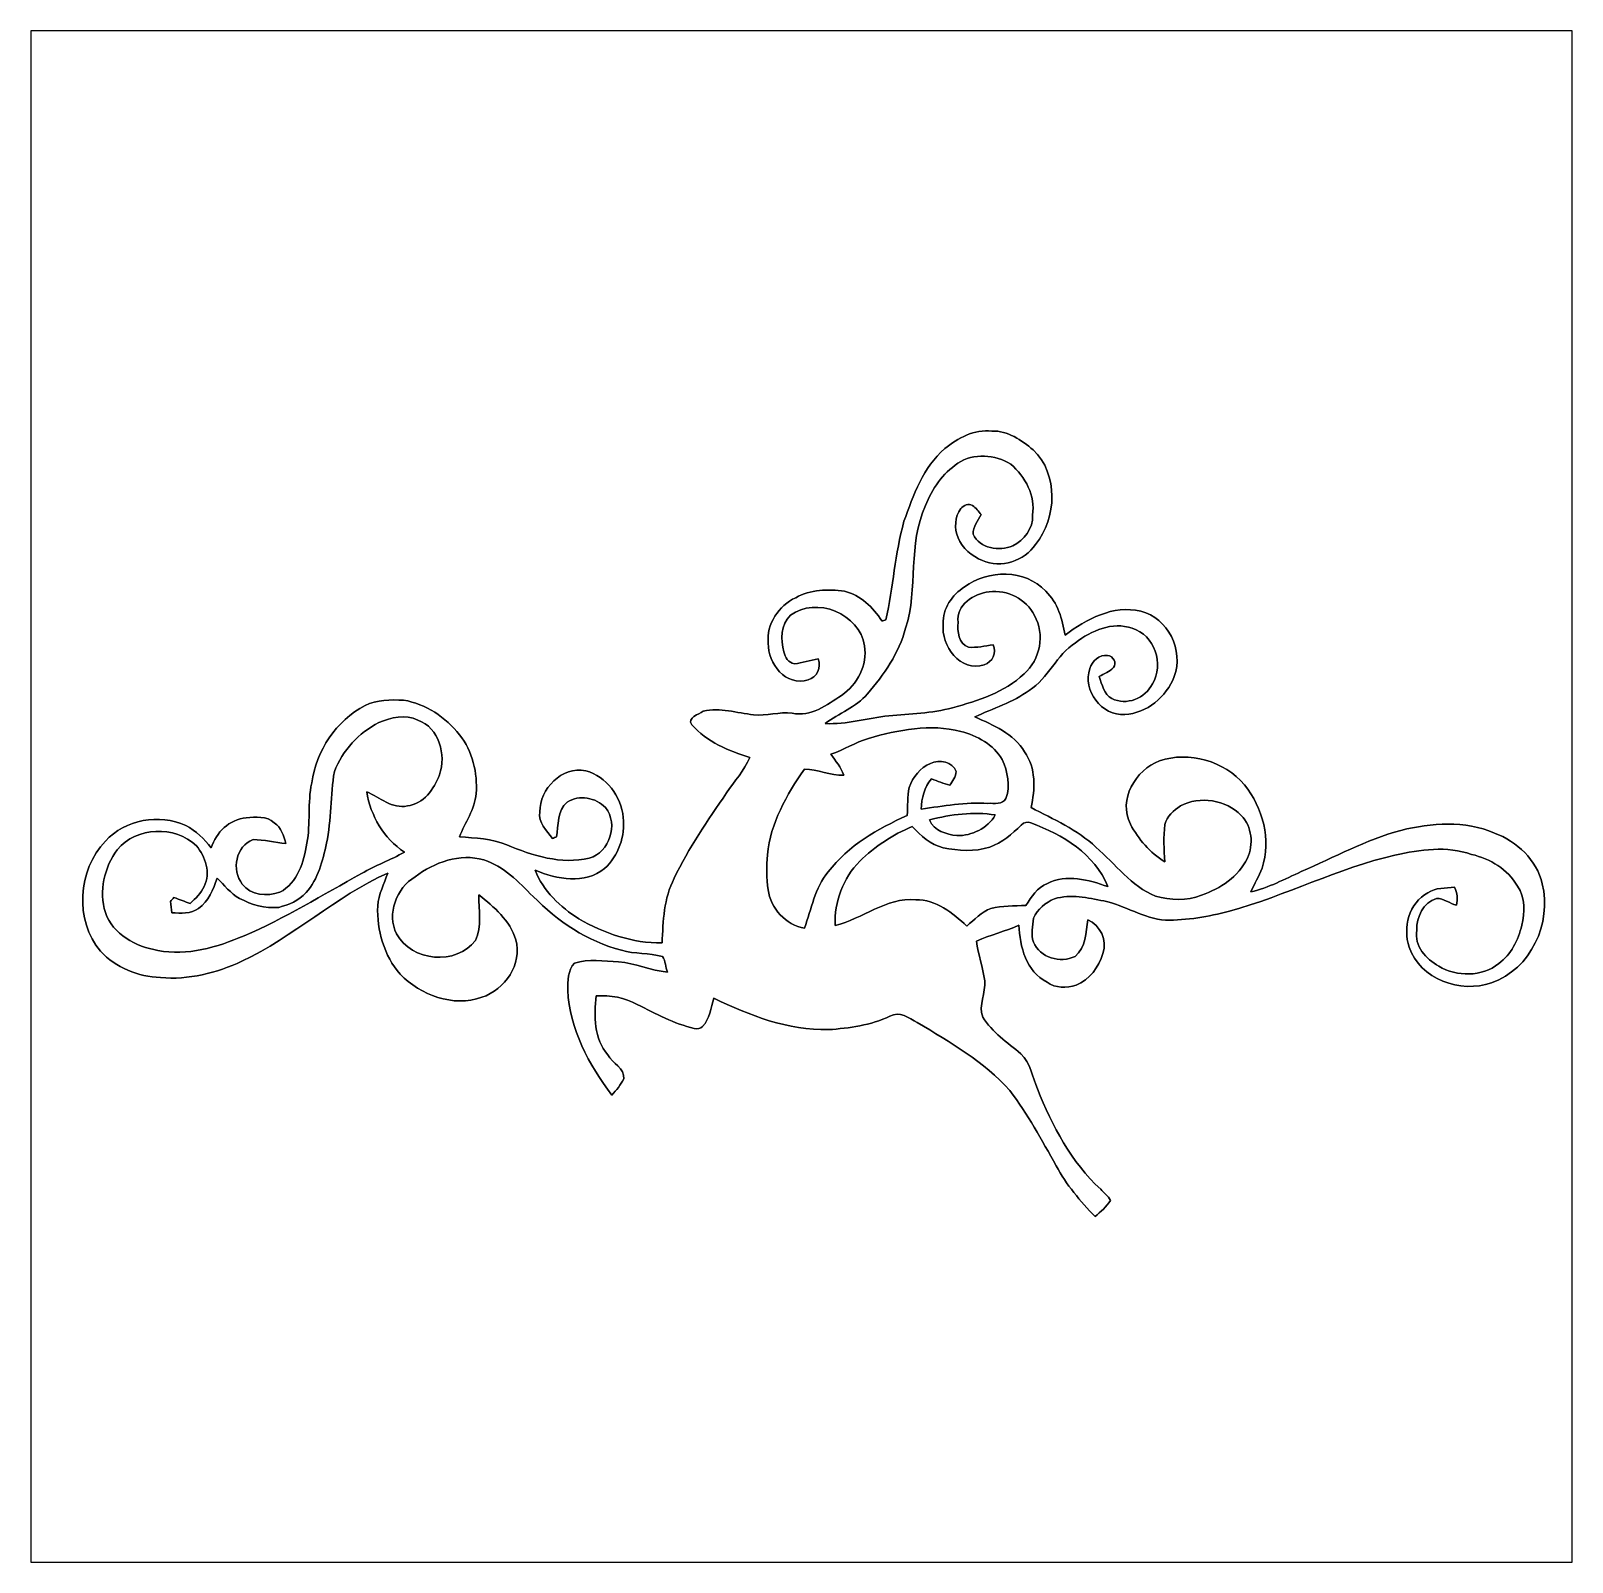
# Model space of a CAD drawing. Header units: centimetres. Extents: x -16.8 to 16.8, y -16.7 to 16.7.
import ezdxf

# ---------------------------------------------------------------- set-up
doc = ezdxf.new("R2010")
doc.units = ezdxf.units.CM
doc.header["$MEASUREMENT"] = 0
doc.layers.add('Layer 1', color=7, linetype='Continuous')

msp = doc.modelspace()

# ---------------------------------------------------------------- linework, layer by layer
at = {"layer": 'Layer 1', "color": 7}
for points, knots in [([(-16.77458, 16.66875), (-16.77458, 16.66875), (16.77458, 16.66875), (16.77458, 16.66875), (16.77458, 16.66875), (16.77458, 16.66875), (16.77458, -16.66875), (16.77458, -16.66875), (16.77458, -16.66875), (16.77458, -16.66875), (-16.77458, -16.66875), (-16.77458, -16.66875), (-16.77458, -16.66875), (-16.77458, -16.66875), (-16.77458, 16.66875), (-16.77458, 16.66875), (-16.77458, 16.66875), (-16.77458, 16.66875), (-16.77458, 16.66875), (-16.77458, 16.66875)], [0, 0, 0, 0, 0.16666667, 0.16666667, 0.16666667, 0.16666667, 0.33333333, 0.33333333, 0.33333333, 0.33333333, 0.5, 0.5, 0.5, 0.5, 0.66666667, 0.66666667, 0.66666667, 0.66666667, 1, 1, 1, 1]), ([(3.11714, 7.57237), (2.64442, 7.16986), (2.43805, 6.55602), (2.23061, 5.99087), (2.23061, 5.99087), (2.03588, 5.28849), (1.99743, 4.55577), (1.83444, 3.84669), (1.83444, 3.84669), (1.81292, 3.84034), (1.77059, 3.82799), (1.74907, 3.82199), (1.74907, 3.82199), (1.55681, 4.1148), (1.28976, 4.38997), (0.93627, 4.46723), (0.93627, 4.46723), (0.58032, 4.5212), (0.19509, 4.50568), (-0.12665, 4.32823), (-0.12665, 4.32823), (-0.49424, 4.1529), (-0.77082, 3.7525), (-0.72249, 3.33516), (-0.72249, 3.33516), (-0.73978, 2.89595), (-0.33655, 2.38795), (0.14429, 2.53647), (0.14429, 2.53647), (0.33196, 2.59644), (0.44379, 2.81129), (0.35948, 2.99579), (0.35948, 2.99579), (0.18556, 2.97251), (0.01976, 2.90301), (-0.15522, 2.88925), (-0.15522, 2.88925), (-0.28152, 2.91042), (-0.36195, 3.03107), (-0.38382, 3.14995), (-0.38382, 3.14995), (-0.46002, 3.41066), (-0.44697, 3.7465), (-0.23989, 3.94406), (-0.23989, 3.94406), (0.3108, 4.36915), (1.27529, 3.97334), (1.37195, 3.28224), (1.37195, 3.28224), (1.44427, 2.85856), (1.21356, 2.43699), (0.86995, 2.20028), (0.86995, 2.20028), (0.55527, 1.99214), (0.20003, 1.72508), (-0.20179, 1.81575), (-0.20179, 1.81575), (-0.48366, 1.8482), (-0.75988, 1.74449), (-1.0414, 1.77835), (-1.0414, 1.77835), (-1.40476, 1.81998), (-1.77377, 1.94204), (-2.13854, 1.85702), (-2.13854, 1.85702), (-2.23167, 1.78611), (-2.50049, 1.72014), (-2.38689, 1.56316), (-2.38689, 1.56316), (-2.06446, 1.18392), (-1.58538, 0.99695), (-1.12289, 0.84984), (-1.12289, 0.84984), (-1.24883, 0.56691), (-1.45768, 0.33302), (-1.62948, 0.07832), (-1.62948, 0.07832), (-2.04223, -0.51999), (-2.45886, -1.12219), (-2.77072, -1.78082), (-2.77072, -1.78082), (-2.99826, -2.21227), (-3.01202, -2.71321), (-3.03459, -3.18911), (-3.03459, -3.18911), (-3.67594, -3.19546), (-4.29754, -2.97956), (-4.84681, -2.66171), (-4.84681, -2.66171), (-5.24792, -2.40736), (-5.62398, -2.05811), (-5.79402, -1.60443), (-5.79402, -1.60443), (-5.32659, -1.80234), (-4.71382, -1.91735), (-4.28837, -1.5681), (-4.28837, -1.5681), (-3.98321, -1.29434), (-3.83223, -0.86043), (-3.88091, -0.45579), (-3.88091, -0.45579), (-3.92536, 0.00176), (-4.24603, 0.4378), (-4.69759, 0.56021), (-4.69759, 0.56021), (-5.21617, 0.66322), (-5.69877, 0.16757), (-5.6956, -0.3369), (-5.6956, -0.3369), (-5.74463, -0.57256), (-5.53791, -0.73695), (-5.42008, -0.91087), (-5.42008, -0.91087), (-5.3975, -0.90311), (-5.35234, -0.88794), (-5.32977, -0.88053), (-5.32977, -0.88053), (-5.29202, -0.62865), (-5.32236, -0.30304), (-5.09764, -0.12453), (-5.09764, -0.12453), (-4.84188, 0.05186), (-4.47463, -0.0254), (-4.26508, -0.24165), (-4.26508, -0.24165), (-3.9818, -0.60501), (-4.17266, -1.21426), (-4.61857, -1.3402), (-4.61857, -1.3402), (-5.22993, -1.48766), (-5.85258, -1.28658), (-6.41491, -1.05304), (-6.41491, -1.05304), (-6.74229, -0.9211), (-7.09859, -0.90064), (-7.44643, -0.87842), (-7.44643, -0.87842), (-7.31979, -0.56621), (-7.11482, -0.28011), (-7.08096, 0.06279), (-7.08096, 0.06279), (-7.04956, 0.51329), (-7.15821, 0.98601), (-7.44114, 1.34514), (-7.44114, 1.34514), (-7.74735, 1.7212), (-8.17598, 2.01859), (-8.6614, 2.09621), (-8.6614, 2.09621), (-8.94292, 2.10749), (-9.24207, 2.11208), (-9.4996, 1.9812), (-9.4996, 1.9812), (-10.13248, 1.65347), (-10.55688, 0.99272), (-10.66165, 0.29492), (-10.66165, 0.29492), (-10.75373, -0.13723), (-10.68246, -0.58526), (-10.76607, -1.01918), (-10.76607, -1.01918), (-10.82851, -1.42416), (-10.96821, -1.87925), (-11.35451, -2.08421), (-11.35451, -2.08421), (-11.62967, -2.17452), (-11.98739, -2.16147), (-12.17154, -1.905), (-12.17154, -1.905), (-12.41213, -1.6069), (-12.31194, -1.07703), (-11.93871, -0.93945), (-11.93871, -0.93945), (-11.69741, -0.94015), (-11.46104, -0.99871), (-11.22257, -1.02658), (-11.22257, -1.02658), (-11.27513, -0.86184), (-11.3157, -0.67028), (-11.47798, -0.57644), (-11.47798, -0.57644), (-11.63638, -0.41557), (-11.88614, -0.44732), (-12.08864, -0.46461), (-12.08864, -0.46461), (-12.45306, -0.49953), (-12.74445, -0.77929), (-12.84676, -1.12078), (-12.84676, -1.12078), (-12.99739, -0.92463), (-13.17943, -0.74683), (-13.40097, -0.63218), (-13.40097, -0.63218), (-13.97776, -0.36371), (-14.71789, -0.502), (-15.15286, -0.96943), (-15.15286, -0.96943), (-15.75576, -1.60373), (-15.8242, -2.69028), (-15.25905, -3.37044), (-15.25905, -3.37044), (-14.92462, -3.72851), (-14.43814, -3.91971), (-13.95377, -3.94229), (-13.95377, -3.94229), (-13.34241, -3.99909), (-12.73316, -3.83822), (-12.1793, -3.58704), (-12.1793, -3.58704), (-11.05923, -3.05047), (-10.13636, -2.18123), (-9.00501, -1.66582), (-9.00501, -1.66582), (-9.0872, -1.90147), (-9.20468, -2.12866), (-9.22302, -2.38231), (-9.22302, -2.38231), (-9.24701, -2.91324), (-9.08509, -3.46181), (-8.73795, -3.86962), (-8.73795, -3.86962), (-8.28887, -4.32329), (-7.58402, -4.59317), (-6.95889, -4.37197), (-6.95889, -4.37197), (-6.46254, -4.20476), (-6.06319, -3.6516), (-6.22088, -3.1175), (-6.22088, -3.1175), (-6.34365, -2.70051), (-6.6929, -2.40242), (-7.02275, -2.14383), (-7.02275, -2.14383), (-7.02169, -2.47297), (-6.95396, -2.82434), (-7.09613, -3.13408), (-7.09613, -3.13408), (-7.51487, -3.68335), (-8.48819, -3.59375), (-8.81204, -2.99191), (-8.81204, -2.99191), (-9.03958, -2.55764), (-8.81063, -1.99425), (-8.41163, -1.7459), (-8.41163, -1.7459), (-7.98901, -1.43722), (-7.43832, -1.2252), (-6.91374, -1.38113), (-6.91374, -1.38113), (-6.47524, -1.51447), (-6.16268, -1.86655), (-5.84271, -2.17382), (-5.84271, -2.17382), (-5.31389, -2.71604), (-4.65667, -3.15313), (-3.91971, -3.34892), (-3.91971, -3.34892), (-3.62726, -3.42759), (-3.31752, -3.40819), (-3.02507, -3.48403), (-3.02507, -3.48403), (-2.95451, -3.58246), (-2.96086, -3.71122), (-2.91994, -3.82129), (-2.91994, -3.82129), (-3.28295, -3.79554), (-3.61915, -3.62656), (-3.98286, -3.59869), (-3.98286, -3.59869), (-4.29824, -3.58634), (-4.63797, -3.52848), (-4.94348, -3.62938), (-4.94348, -3.62938), (-5.086, -3.78107), (-5.09023, -4.01743), (-5.08847, -4.21428), (-5.08847, -4.21428), (-5.0479, -5.06166), (-4.62703, -5.83459), (-4.12679, -6.49923), (-4.12679, -6.49923), (-4.0259, -6.39374), (-3.93841, -6.27486), (-3.86609, -6.14821), (-3.86609, -6.14821), (-3.85022, -5.90762), (-4.11374, -5.81201), (-4.21428, -5.6261), (-4.21428, -5.6261), (-4.51873, -5.27473), (-4.5152, -4.77555), (-4.46828, -4.33776), (-4.46828, -4.33776), (-4.15925, -4.3247), (-3.84669, -4.37444), (-3.57329, -4.52649), (-3.57329, -4.52649), (-3.17253, -4.72828), (-2.77389, -4.94771), (-2.33292, -5.04966), (-2.33292, -5.04966), (-2.27048, -5.06377), (-2.19851, -5.05989), (-2.153, -5.00909), (-2.153, -5.00909), (-1.99708, -4.84152), (-1.96815, -4.60093), (-1.911, -4.38926), (-1.911, -4.38926), (-1.13101, -4.77026), (-0.29528, -5.09023), (0.58632, -5.07577), (0.58632, -5.07577), (1.04387, -5.04472), (1.50601, -4.97734), (1.92617, -4.78437), (1.92617, -4.78437), (2.13113, -4.65843), (2.34421, -4.82917), (2.52095, -4.92231), (2.52095, -4.92231), (3.23568, -5.34882), (3.97686, -5.77144), (4.53355, -6.40256), (4.53355, -6.40256), (4.92654, -6.91021), (5.22605, -7.48101), (5.54249, -8.03769), (5.54249, -8.03769), (5.76157, -8.45114), (6.06884, -8.81027), (6.39233, -9.14576), (6.39233, -9.14576), (6.51087, -9.03711), (6.63822, -8.93198), (6.72359, -8.79334), (6.72359, -8.79334), (6.67561, -8.69562), (6.58389, -8.62894), (6.51228, -8.55133), (6.51228, -8.55133), (5.8734, -7.95761), (5.4543, -7.16915), (5.13609, -6.36729), (5.13609, -6.36729), (5.02285, -6.10905), (4.9911, -5.79861), (4.77344, -5.59999), (4.77344, -5.59999), (4.47992, -5.35411), (4.14972, -5.13433), (3.94652, -4.80236), (3.94652, -4.80236), (3.84563, -4.54589), (4.01249, -4.2732), (3.9878, -4.00967), (3.9878, -4.00967), (3.943, -3.72004), (3.84881, -3.44135), (3.80859, -3.15101), (3.80859, -3.15101), (4.10845, -3.01308), (4.4323, -2.93793), (4.73251, -2.79964), (4.73251, -2.79964), (4.75051, -3.26566), (4.89091, -3.81318), (5.34388, -4.04036), (5.34388, -4.04036), (5.52415, -4.18253), (5.77003, -4.16525), (5.97888, -4.10739), (5.97888, -4.10739), (6.2678, -3.99098), (6.47559, -3.70946), (6.5599, -3.41736), (6.5599, -3.41736), (6.65621, -3.12173), (6.50311, -2.80776), (6.23041, -2.68287), (6.23041, -2.68287), (6.18737, -2.9591), (6.19301, -3.28471), (5.95348, -3.48121), (5.95348, -3.48121), (5.63739, -3.64031), (5.19007, -3.50555), (5.04684, -3.17218), (5.04684, -3.17218), (4.99428, -3.00426), (5.02708, -2.82046), (5.05143, -2.65148), (5.05143, -2.65148), (5.12833, -2.45145), (5.31707, -2.31069), (5.50686, -2.22568), (5.50686, -2.22568), (5.85858, -2.12302), (6.23006, -2.20486), (6.57966, -2.27365), (6.57966, -2.27365), (7.04109, -2.36961), (7.44502, -2.65818), (7.92092, -2.69311), (7.92092, -2.69311), (8.39117, -2.69311), (8.85966, -2.61867), (9.31333, -2.49555), (9.31333, -2.49555), (10.53888, -2.16147), (11.678, -1.5621), (12.91766, -1.27494), (12.91766, -1.27494), (13.46129, -1.15288), (14.04691, -1.0728), (14.58489, -1.25942), (14.58489, -1.25942), (14.98565, -1.36031), (15.37794, -1.57833), (15.5829, -1.95192), (15.5829, -1.95192), (15.76035, -2.19781), (15.742, -2.52307), (15.67603, -2.80458), (15.67603, -2.80458), (15.60548, -3.12561), (15.44461, -3.44029), (15.17509, -3.6382), (15.17509, -3.6382), (14.80961, -3.9303), (14.26739, -3.92571), (13.87157, -3.69535), (13.87157, -3.69535), (13.59676, -3.54083), (13.32936, -3.25367), (13.39286, -2.91183), (13.39286, -2.91183), (13.38368, -2.62431), (13.53114, -2.30893), (13.82183, -2.21756), (13.82183, -2.21756), (13.9767, -2.21968), (14.10899, -2.32622), (14.25646, -2.36714), (14.25646, -2.36714), (14.29385, -2.23379), (14.26845, -2.09832), (14.21236, -1.97485), (14.21236, -1.97485), (14.01798, -2.00589), (13.80208, -1.97591), (13.6338, -2.09797), (13.6338, -2.09797), (13.2207, -2.30964), (13.08523, -2.85962), (13.22634, -3.27801), (13.22634, -3.27801), (13.46412, -3.98074), (14.34959, -4.29507), (15.01916, -4.05412), (15.01916, -4.05412), (15.875, -3.76273), (16.33467, -2.75484), (16.12477, -1.90147), (16.12477, -1.90147), (16.00059, -1.38113), (15.57373, -0.97543), (15.0809, -0.79551), (15.0809, -0.79551), (14.43919, -0.51823), (13.71106, -0.57256), (13.04749, -0.7366), (13.04749, -0.7366), (12.28725, -0.94086), (11.5951, -1.32221), (10.87755, -1.63477), (10.87755, -1.63477), (10.51877, -1.79811), (10.16706, -1.98861), (9.77935, -2.07574), (9.77935, -2.07574), (9.85873, -1.90183), (9.95892, -1.73743), (10.02489, -1.55787), (10.02489, -1.55787), (10.23479, -0.94086), (10.03794, -0.24236), (9.64142, 0.25718), (9.64142, 0.25718), (9.20468, 0.77082), (8.43245, 0.99378), (7.79357, 0.77611), (7.79357, 0.77611), (7.27181, 0.5782), (6.88587, -0.06597), (7.15962, -0.6036), (7.15962, -0.6036), (7.33531, -0.92886), (7.58578, -1.22943), (7.90751, -1.41958), (7.90751, -1.41958), (7.89129, -1.15076), (7.87329, -0.87877), (7.91175, -0.61101), (7.91175, -0.61101), (7.94209, -0.42616), (8.10577, -0.30762), (8.24653, -0.20496), (8.24653, -0.20496), (8.6681, 0.01658), (9.24031, -0.06703), (9.57051, -0.4124), (9.57051, -0.4124), (9.80899, -0.65581), (9.84321, -1.04422), (9.70456, -1.34514), (9.70456, -1.34514), (9.51512, -1.74801), (9.11472, -2.00413), (8.70761, -2.14877), (8.70761, -2.14877), (8.38906, -2.27577), (8.03063, -2.25743), (7.70467, -2.1717), (7.70467, -2.1717), (7.17444, -1.95086), (6.83366, -1.46791), (6.40997, -1.10349), (6.40997, -1.10349), (6.00287, -0.72249), (5.48675, -0.49424), (4.99639, -0.24271), (4.99639, -0.24271), (5.08529, 0.16016), (5.10787, 0.62124), (4.85316, 0.97084), (4.85316, 0.97084), (4.62033, 1.37125), (4.17654, 1.55222), (3.77366, 1.73214), (3.77366, 1.73214), (4.16877, 1.92158), (4.60022, 2.04541), (4.95617, 2.31069), (4.95617, 2.31069), (5.37633, 2.57175), (5.54955, 3.08363), (5.96618, 3.34892), (5.96618, 3.34892), (6.31084, 3.61068), (6.76134, 3.81106), (7.19737, 3.6643), (7.19737, 3.6643), (7.68103, 3.52072), (7.90504, 2.8762), (7.63764, 2.45251), (7.63764, 2.45251), (7.48806, 2.13642), (7.07072, 1.97097), (6.75428, 2.13254), (6.75428, 2.13254), (6.58036, 2.22426), (6.54473, 2.44263), (6.48053, 2.60879), (6.48053, 2.60879), (6.58566, 2.67088), (6.70736, 2.71392), (6.79097, 2.80599), (6.79097, 2.80599), (6.87564, 2.90336), (6.78109, 3.05894), (6.66362, 3.06881), (6.66362, 3.06881), (6.48794, 3.09492), (6.31896, 2.95169), (6.27874, 2.78448), (6.27874, 2.78448), (6.10623, 2.31422), (6.53838, 1.74766), (7.03651, 1.78682), (7.03651, 1.78682), (7.52157, 1.80516), (7.94032, 2.17523), (8.11495, 2.61338), (8.11495, 2.61338), (8.31815, 3.17571), (7.98371, 3.8929), (7.38646, 4.03366), (7.38646, 4.03366), (6.78251, 4.17477), (6.20183, 3.86574), (5.73581, 3.5119), (5.73581, 3.5119), (5.6769, 3.85974), (5.58306, 4.21958), (5.31495, 4.46828), (5.31495, 4.46828), (4.86516, 4.95829), (4.06224, 4.93712), (3.54824, 4.56494), (3.54824, 4.56494), (3.28013, 4.38468), (3.06564, 4.09469), (3.08645, 3.75567), (3.08645, 3.75567), (3.02401, 3.29071), (3.46816, 2.68711), (3.97545, 2.86702), (3.97545, 2.86702), (4.16137, 2.92841), (4.24956, 3.12737), (4.17195, 3.30271), (4.17195, 3.30271), (3.99274, 3.27625), (3.81388, 3.23815), (3.63149, 3.24838), (3.63149, 3.24838), (3.42124, 3.32881), (3.38878, 3.59798), (3.40678, 3.7913), (3.40678, 3.7913), (3.36091, 4.17089), (3.7532, 4.42172), (4.08481, 4.45594), (4.08481, 4.45594), (4.47781, 4.50532), (4.89479, 4.30318), (5.06836, 3.94088), (5.06836, 3.94088), (5.30789, 3.53519), (5.19606, 2.97533), (4.84329, 2.67088), (4.84329, 2.67088), (4.41784, 2.26201), (3.8414, 2.08386), (3.28648, 1.93322), (3.28648, 1.93322), (2.83563, 1.80728), (2.36467, 1.80411), (1.90218, 1.75719), (1.90218, 1.75719), (1.43898, 1.70744), (0.98672, 1.56422), (0.51682, 1.5875), (0.51682, 1.5875), (0.81139, 1.81857), (1.1871, 1.94239), (1.43616, 2.23308), (1.43616, 2.23308), (1.79705, 2.65148), (2.1209, 3.12279), (2.26624, 3.66289), (2.26624, 3.66289), (2.54529, 4.52967), (2.30999, 5.49381), (2.69875, 6.33166), (2.69875, 6.33166), (2.83563, 6.6989), (3.07658, 7.03227), (3.40184, 7.25417), (3.40184, 7.25417), (3.74862, 7.48065), (4.21252, 7.45031), (4.55542, 7.23512), (4.55542, 7.23512), (4.86657, 6.96101), (5.10399, 6.55108), (5.02638, 6.12105), (5.02638, 6.12105), (5.05284, 5.82859), (4.83941, 5.58659), (4.59846, 5.45712), (4.59846, 5.45712), (4.29966, 5.33823), (3.88514, 5.39433), (3.73486, 5.71183), (3.73486, 5.71183), (3.73415, 5.87446), (3.83505, 6.00498), (3.9116, 6.13869), (3.9116, 6.13869), (3.85198, 6.20677), (3.79624, 6.28156), (3.72004, 6.33166), (3.72004, 6.33166), (3.63855, 6.39057), (3.52637, 6.33659), (3.46816, 6.26957), (3.46816, 6.26957), (3.33728, 6.08894), (3.32176, 5.83812), (3.40642, 5.63421), (3.40642, 5.63421), (3.4925, 5.3975), (3.71087, 5.23134), (3.937, 5.13786), (3.937, 5.13786), (4.34234, 4.96217), (4.85175, 5.12304), (5.09446, 5.48816), (5.09446, 5.48816), (5.56189, 6.06072), (5.59541, 7.02063), (5.04331, 7.54733), (5.04331, 7.54733), (4.7879, 7.75264), (4.49051, 7.9696), (4.14514, 7.95443), (4.14514, 7.95443), (3.75885, 8.00206), (3.40607, 7.8045), (3.11714, 7.57237)], [0, 0, 0, 0, 0.00558659, 0.00558659, 0.00558659, 0.00558659, 0.01117318, 0.01117318, 0.01117318, 0.01117318, 0.01675978, 0.01675978, 0.01675978, 0.01675978, 0.02234637, 0.02234637, 0.02234637, 0.02234637, 0.02793296, 0.02793296, 0.02793296, 0.02793296, 0.03351955, 0.03351955, 0.03351955, 0.03351955, 0.03910615, 0.03910615, 0.03910615, 0.03910615, 0.04469274, 0.04469274, 0.04469274, 0.04469274, 0.05027933, 0.05027933, 0.05027933, 0.05027933, 0.05586592, 0.05586592, 0.05586592, 0.05586592, 0.06145251, 0.06145251, 0.06145251, 0.06145251, 0.06703911, 0.06703911, 0.06703911, 0.06703911, 0.0726257, 0.0726257, 0.0726257, 0.0726257, 0.07821229, 0.07821229, 0.07821229, 0.07821229, 0.08379888, 0.08379888, 0.08379888, 0.08379888, 0.08938547, 0.08938547, 0.08938547, 0.08938547, 0.09497207, 0.09497207, 0.09497207, 0.09497207, 0.10055866, 0.10055866, 0.10055866, 0.10055866, 0.10614525, 0.10614525, 0.10614525, 0.10614525, 0.11173184, 0.11173184, 0.11173184, 0.11173184, 0.11731844, 0.11731844, 0.11731844, 0.11731844, 0.12290503, 0.12290503, 0.12290503, 0.12290503, 0.12849162, 0.12849162, 0.12849162, 0.12849162, 0.13407821, 0.13407821, 0.13407821, 0.13407821, 0.1396648, 0.1396648, 0.1396648, 0.1396648, 0.1452514, 0.1452514, 0.1452514, 0.1452514, 0.15083799, 0.15083799, 0.15083799, 0.15083799, 0.15642458, 0.15642458, 0.15642458, 0.15642458, 0.16201117, 0.16201117, 0.16201117, 0.16201117, 0.16759777, 0.16759777, 0.16759777, 0.16759777, 0.17318436, 0.17318436, 0.17318436, 0.17318436, 0.17877095, 0.17877095, 0.17877095, 0.17877095, 0.18435754, 0.18435754, 0.18435754, 0.18435754, 0.18994413, 0.18994413, 0.18994413, 0.18994413, 0.19553073, 0.19553073, 0.19553073, 0.19553073, 0.20111732, 0.20111732, 0.20111732, 0.20111732, 0.20670391, 0.20670391, 0.20670391, 0.20670391, 0.2122905, 0.2122905, 0.2122905, 0.2122905, 0.21787709, 0.21787709, 0.21787709, 0.21787709, 0.22346369, 0.22346369, 0.22346369, 0.22346369, 0.22905028, 0.22905028, 0.22905028, 0.22905028, 0.23463687, 0.23463687, 0.23463687, 0.23463687, 0.24022346, 0.24022346, 0.24022346, 0.24022346, 0.24581006, 0.24581006, 0.24581006, 0.24581006, 0.25139665, 0.25139665, 0.25139665, 0.25139665, 0.25698324, 0.25698324, 0.25698324, 0.25698324, 0.26256983, 0.26256983, 0.26256983, 0.26256983, 0.26815642, 0.26815642, 0.26815642, 0.26815642, 0.27374302, 0.27374302, 0.27374302, 0.27374302, 0.27932961, 0.27932961, 0.27932961, 0.27932961, 0.2849162, 0.2849162, 0.2849162, 0.2849162, 0.29050279, 0.29050279, 0.29050279, 0.29050279, 0.29608939, 0.29608939, 0.29608939, 0.29608939, 0.30167598, 0.30167598, 0.30167598, 0.30167598, 0.30726257, 0.30726257, 0.30726257, 0.30726257, 0.31284916, 0.31284916, 0.31284916, 0.31284916, 0.31843575, 0.31843575, 0.31843575, 0.31843575, 0.32402235, 0.32402235, 0.32402235, 0.32402235, 0.32960894, 0.32960894, 0.32960894, 0.32960894, 0.33519553, 0.33519553, 0.33519553, 0.33519553, 0.34078212, 0.34078212, 0.34078212, 0.34078212, 0.34636872, 0.34636872, 0.34636872, 0.34636872, 0.35195531, 0.35195531, 0.35195531, 0.35195531, 0.3575419, 0.3575419, 0.3575419, 0.3575419, 0.36312849, 0.36312849, 0.36312849, 0.36312849, 0.36871508, 0.36871508, 0.36871508, 0.36871508, 0.37430168, 0.37430168, 0.37430168, 0.37430168, 0.37988827, 0.37988827, 0.37988827, 0.37988827, 0.38547486, 0.38547486, 0.38547486, 0.38547486, 0.39106145, 0.39106145, 0.39106145, 0.39106145, 0.39664804, 0.39664804, 0.39664804, 0.39664804, 0.40223464, 0.40223464, 0.40223464, 0.40223464, 0.40782123, 0.40782123, 0.40782123, 0.40782123, 0.41340782, 0.41340782, 0.41340782, 0.41340782, 0.41899441, 0.41899441, 0.41899441, 0.41899441, 0.42458101, 0.42458101, 0.42458101, 0.42458101, 0.4301676, 0.4301676, 0.4301676, 0.4301676, 0.43575419, 0.43575419, 0.43575419, 0.43575419, 0.44134078, 0.44134078, 0.44134078, 0.44134078, 0.44692737, 0.44692737, 0.44692737, 0.44692737, 0.45251397, 0.45251397, 0.45251397, 0.45251397, 0.45810056, 0.45810056, 0.45810056, 0.45810056, 0.46368715, 0.46368715, 0.46368715, 0.46368715, 0.46927374, 0.46927374, 0.46927374, 0.46927374, 0.47486034, 0.47486034, 0.47486034, 0.47486034, 0.48044693, 0.48044693, 0.48044693, 0.48044693, 0.48603352, 0.48603352, 0.48603352, 0.48603352, 0.49162011, 0.49162011, 0.49162011, 0.49162011, 0.4972067, 0.4972067, 0.4972067, 0.4972067, 0.5027933, 0.5027933, 0.5027933, 0.5027933, 0.50837989, 0.50837989, 0.50837989, 0.50837989, 0.51396648, 0.51396648, 0.51396648, 0.51396648, 0.51955307, 0.51955307, 0.51955307, 0.51955307, 0.52513966, 0.52513966, 0.52513966, 0.52513966, 0.53072626, 0.53072626, 0.53072626, 0.53072626, 0.53631285, 0.53631285, 0.53631285, 0.53631285, 0.54189944, 0.54189944, 0.54189944, 0.54189944, 0.54748603, 0.54748603, 0.54748603, 0.54748603, 0.55307263, 0.55307263, 0.55307263, 0.55307263, 0.55865922, 0.55865922, 0.55865922, 0.55865922, 0.56424581, 0.56424581, 0.56424581, 0.56424581, 0.5698324, 0.5698324, 0.5698324, 0.5698324, 0.57541899, 0.57541899, 0.57541899, 0.57541899, 0.58100559, 0.58100559, 0.58100559, 0.58100559, 0.58659218, 0.58659218, 0.58659218, 0.58659218, 0.59217877, 0.59217877, 0.59217877, 0.59217877, 0.59776536, 0.59776536, 0.59776536, 0.59776536, 0.60335196, 0.60335196, 0.60335196, 0.60335196, 0.60893855, 0.60893855, 0.60893855, 0.60893855, 0.61452514, 0.61452514, 0.61452514, 0.61452514, 0.62011173, 0.62011173, 0.62011173, 0.62011173, 0.62569832, 0.62569832, 0.62569832, 0.62569832, 0.63128492, 0.63128492, 0.63128492, 0.63128492, 0.63687151, 0.63687151, 0.63687151, 0.63687151, 0.6424581, 0.6424581, 0.6424581, 0.6424581, 0.64804469, 0.64804469, 0.64804469, 0.64804469, 0.65363128, 0.65363128, 0.65363128, 0.65363128, 0.65921788, 0.65921788, 0.65921788, 0.65921788, 0.66480447, 0.66480447, 0.66480447, 0.66480447, 0.67039106, 0.67039106, 0.67039106, 0.67039106, 0.67597765, 0.67597765, 0.67597765, 0.67597765, 0.68156425, 0.68156425, 0.68156425, 0.68156425, 0.68715084, 0.68715084, 0.68715084, 0.68715084, 0.69273743, 0.69273743, 0.69273743, 0.69273743, 0.69832402, 0.69832402, 0.69832402, 0.69832402, 0.70391061, 0.70391061, 0.70391061, 0.70391061, 0.70949721, 0.70949721, 0.70949721, 0.70949721, 0.7150838, 0.7150838, 0.7150838, 0.7150838, 0.72067039, 0.72067039, 0.72067039, 0.72067039, 0.72625698, 0.72625698, 0.72625698, 0.72625698, 0.73184358, 0.73184358, 0.73184358, 0.73184358, 0.73743017, 0.73743017, 0.73743017, 0.73743017, 0.74301676, 0.74301676, 0.74301676, 0.74301676, 0.74860335, 0.74860335, 0.74860335, 0.74860335, 0.75418994, 0.75418994, 0.75418994, 0.75418994, 0.75977654, 0.75977654, 0.75977654, 0.75977654, 0.76536313, 0.76536313, 0.76536313, 0.76536313, 0.77094972, 0.77094972, 0.77094972, 0.77094972, 0.77653631, 0.77653631, 0.77653631, 0.77653631, 0.78212291, 0.78212291, 0.78212291, 0.78212291, 0.7877095, 0.7877095, 0.7877095, 0.7877095, 0.79329609, 0.79329609, 0.79329609, 0.79329609, 0.79888268, 0.79888268, 0.79888268, 0.79888268, 0.80446927, 0.80446927, 0.80446927, 0.80446927, 0.81005587, 0.81005587, 0.81005587, 0.81005587, 0.81564246, 0.81564246, 0.81564246, 0.81564246, 0.82122905, 0.82122905, 0.82122905, 0.82122905, 0.82681564, 0.82681564, 0.82681564, 0.82681564, 0.83240223, 0.83240223, 0.83240223, 0.83240223, 0.83798883, 0.83798883, 0.83798883, 0.83798883, 0.84357542, 0.84357542, 0.84357542, 0.84357542, 0.84916201, 0.84916201, 0.84916201, 0.84916201, 0.8547486, 0.8547486, 0.8547486, 0.8547486, 0.8603352, 0.8603352, 0.8603352, 0.8603352, 0.86592179, 0.86592179, 0.86592179, 0.86592179, 0.87150838, 0.87150838, 0.87150838, 0.87150838, 0.87709497, 0.87709497, 0.87709497, 0.87709497, 0.88268156, 0.88268156, 0.88268156, 0.88268156, 0.88826816, 0.88826816, 0.88826816, 0.88826816, 0.89385475, 0.89385475, 0.89385475, 0.89385475, 0.89944134, 0.89944134, 0.89944134, 0.89944134, 0.90502793, 0.90502793, 0.90502793, 0.90502793, 0.91061453, 0.91061453, 0.91061453, 0.91061453, 0.91620112, 0.91620112, 0.91620112, 0.91620112, 0.92178771, 0.92178771, 0.92178771, 0.92178771, 0.9273743, 0.9273743, 0.9273743, 0.9273743, 0.93296089, 0.93296089, 0.93296089, 0.93296089, 0.93854749, 0.93854749, 0.93854749, 0.93854749, 0.94413408, 0.94413408, 0.94413408, 0.94413408, 0.94972067, 0.94972067, 0.94972067, 0.94972067, 0.95530726, 0.95530726, 0.95530726, 0.95530726, 0.96089385, 0.96089385, 0.96089385, 0.96089385, 0.96648045, 0.96648045, 0.96648045, 0.96648045, 0.97206704, 0.97206704, 0.97206704, 0.97206704, 0.97765363, 0.97765363, 0.97765363, 0.97765363, 0.98324022, 0.98324022, 0.98324022, 0.98324022, 0.98882682, 0.98882682, 0.98882682, 0.98882682, 1, 1, 1, 1]), ([(-9.19656, 1.61008), (-8.93586, 1.72191), (-8.62083, 1.79035), (-8.35307, 1.66299), (-8.35307, 1.66299), (-7.88423, 1.49648), (-7.72901, 0.90734), (-7.88, 0.47202), (-7.88, 0.47202), (-7.99465, 0.16051), (-8.22784, -0.16404), (-8.57885, -0.20496), (-8.57885, -0.20496), (-8.91328, -0.2734), (-9.17822, -0.02364), (-9.46256, 0.10372), (-9.46256, 0.10372), (-9.38177, -0.4191), (-9.09003, -0.91722), (-8.64411, -1.21003), (-8.64411, -1.21003), (-8.94468, -1.38571), (-9.27735, -1.49825), (-9.57545, -1.67852), (-9.57545, -1.67852), (-10.42423, -2.13642), (-11.24268, -2.65712), (-12.13309, -3.03354), (-12.13309, -3.03354), (-12.72081, -3.27766), (-13.36887, -3.48156), (-14.01057, -3.35068), (-14.01057, -3.35068), (-14.48506, -3.27025), (-14.98812, -3.00249), (-15.15286, -2.52307), (-15.15286, -2.52307), (-15.29786, -2.06199), (-15.1765, -1.54129), (-14.89216, -1.15817), (-14.89216, -1.15817), (-14.48047, -0.65299), (-13.63486, -0.62724), (-13.17202, -1.07244), (-13.17202, -1.07244), (-12.97093, -1.30775), (-12.85593, -1.66688), (-13.00339, -1.95686), (-13.00339, -1.95686), (-13.06513, -2.10926), (-13.19107, -2.21686), (-13.30325, -2.33116), (-13.30325, -2.33116), (-13.42178, -2.28741), (-13.53961, -2.24296), (-13.6585, -2.20063), (-13.6585, -2.20063), (-13.6846, -2.22885), (-13.71071, -2.25743), (-13.73681, -2.286), (-13.73681, -2.286), (-13.72764, -2.36784), (-13.71706, -2.45004), (-13.70612, -2.53224), (-13.70612, -2.53224), (-13.51104, -2.54247), (-13.2902, -2.55693), (-13.12474, -2.43487), (-13.12474, -2.43487), (-12.90567, -2.28283), (-12.80019, -2.02212), (-12.72223, -1.77659), (-12.72223, -1.77659), (-12.56277, -1.92758), (-12.42871, -2.11208), (-12.23186, -2.21721), (-12.23186, -2.21721), (-11.97257, -2.35938), (-11.67659, -2.43981), (-11.37849, -2.41371), (-11.37849, -2.41371), (-11.15871, -2.35726), (-10.93788, -2.26624), (-10.78371, -2.09268), (-10.78371, -2.09268), (-10.51313, -1.79811), (-10.42282, -1.39594), (-10.33815, -1.01812), (-10.33815, -1.01812), (-10.22632, -0.50483), (-10.26125, 0.02681), (-10.16776, 0.54151), (-10.16776, 0.54151), (-9.98855, 0.99907), (-9.63789, 1.391), (-9.19656, 1.61008)], [0, 0, 0, 0, 0.04, 0.04, 0.04, 0.04, 0.08, 0.08, 0.08, 0.08, 0.12, 0.12, 0.12, 0.12, 0.16, 0.16, 0.16, 0.16, 0.2, 0.2, 0.2, 0.2, 0.24, 0.24, 0.24, 0.24, 0.28, 0.28, 0.28, 0.28, 0.32, 0.32, 0.32, 0.32, 0.36, 0.36, 0.36, 0.36, 0.4, 0.4, 0.4, 0.4, 0.44, 0.44, 0.44, 0.44, 0.48, 0.48, 0.48, 0.48, 0.52, 0.52, 0.52, 0.52, 0.56, 0.56, 0.56, 0.56, 0.6, 0.6, 0.6, 0.6, 0.64, 0.64, 0.64, 0.64, 0.68, 0.68, 0.68, 0.68, 0.72, 0.72, 0.72, 0.72, 0.76, 0.76, 0.76, 0.76, 0.8, 0.8, 0.8, 0.8, 0.84, 0.84, 0.84, 0.84, 0.88, 0.88, 0.88, 0.88, 0.92, 0.92, 0.92, 0.92, 1, 1, 1, 1]), ([(1.45732, 1.264), (2.10573, 1.45274), (2.80141, 1.5875), (3.46922, 1.41817), (3.46922, 1.41817), (3.81988, 1.3208), (4.1843, 1.13418), (4.36704, 0.80469), (4.36704, 0.80469), (4.48416, 0.54575), (4.55577, 0.23248), (4.44959, -0.04092), (4.44959, -0.04092), (4.37727, -0.18662), (4.19382, -0.14041), (4.05906, -0.14887), (4.05906, -0.14887), (3.57011, -0.12136), (3.08822, -0.20638), (2.60703, -0.27552), (2.60703, -0.27552), (2.61444, -0.03528), (2.66947, 0.19861), (2.82857, 0.38382), (2.82857, 0.38382), (2.96122, 0.33267), (3.09386, 0.28328), (3.23109, 0.24377), (3.23109, 0.24377), (3.2833, 0.33867), (3.36338, 0.42933), (3.36515, 0.54257), (3.36515, 0.54257), (3.29283, 0.76764), (3.00037, 0.80081), (2.80741, 0.72143), (2.80741, 0.72143), (2.58127, 0.63218), (2.4257, 0.42016), (2.34386, 0.19826), (2.34386, 0.19826), (2.30505, -0.00212), (2.31493, -0.2092), (2.30258, -0.41275), (2.30258, -0.41275), (1.65806, -0.70168), (1.01459, -1.06786), (0.58103, -1.63971), (0.58103, -1.63971), (0.29245, -1.99002), (0.21308, -2.44969), (0.06562, -2.86667), (0.06562, -2.86667), (-0.34149, -2.79859), (-0.67239, -2.43346), (-0.72813, -2.02953), (-0.72813, -2.02953), (-0.76694, -1.77765), (-0.76376, -1.51977), (-0.73978, -1.26683), (-0.73978, -1.26683), (-0.67804, -0.57856), (-0.32068, 0.03669), (0.06209, 0.59549), (0.06209, 0.59549), (0.35313, 0.59761), (0.62794, 0.44591), (0.91793, 0.46673), (0.91793, 0.46673), (0.85972, 0.63676), (0.74048, 0.77505), (0.641, 0.92181), (0.641, 0.92181), (0.92075, 1.01847), (1.17475, 1.1751), (1.45732, 1.264)], [0, 0, 0, 0, 0.05, 0.05, 0.05, 0.05, 0.1, 0.1, 0.1, 0.1, 0.15, 0.15, 0.15, 0.15, 0.2, 0.2, 0.2, 0.2, 0.25, 0.25, 0.25, 0.25, 0.3, 0.3, 0.3, 0.3, 0.35, 0.35, 0.35, 0.35, 0.4, 0.4, 0.4, 0.4, 0.45, 0.45, 0.45, 0.45, 0.5, 0.5, 0.5, 0.5, 0.55, 0.55, 0.55, 0.55, 0.6, 0.6, 0.6, 0.6, 0.65, 0.65, 0.65, 0.65, 0.7, 0.7, 0.7, 0.7, 0.75, 0.75, 0.75, 0.75, 0.8, 0.8, 0.8, 0.8, 0.85, 0.85, 0.85, 0.85, 0.9, 0.9, 0.9, 0.9, 1, 1, 1, 1]), ([(2.78906, -0.51012), (3.25332, -0.3877), (3.74121, -0.32561), (4.21887, -0.40181), (4.21887, -0.40181), (4.04777, -0.69391), (3.71299, -0.85725), (3.38032, -0.85231), (3.38032, -0.85231), (3.15172, -0.82374), (2.8829, -0.74789), (2.78906, -0.51012)], [0, 0, 0, 0, 0.25, 0.25, 0.25, 0.25, 0.5, 0.5, 0.5, 0.5, 1, 1, 1, 1]), ([(4.78437, -0.62054), (4.83799, -0.55951), (4.92054, -0.54363), (4.99463, -0.57609), (4.99463, -0.57609), (5.68501, -0.82797), (6.38104, -1.25166), (6.66821, -1.96215), (6.66821, -1.96215), (6.25651, -1.81645), (5.76298, -1.67499), (5.35234, -1.89689), (5.35234, -1.89689), (5.12692, -1.97944), (5.01368, -2.18863), (4.88139, -2.37031), (4.88139, -2.37031), (4.6288, -2.38407), (4.37021, -2.37384), (4.12291, -2.43593), (4.12291, -2.43593), (3.9176, -2.51672), (3.7652, -2.68499), (3.59622, -2.82046), (3.59622, -2.82046), (3.29283, -2.53118), (2.92523, -2.24719), (2.48603, -2.24649), (2.48603, -2.24649), (1.84221, -2.19604), (1.32927, -2.66277), (0.7306, -2.80811), (0.7306, -2.80811), (0.71508, -2.29553), (0.90241, -1.77271), (1.26753, -1.40864), (1.26753, -1.40864), (1.59385, -1.08409), (1.99037, -0.83573), (2.41018, -0.65052), (2.41018, -0.65052), (2.59574, -0.8509), (2.80776, -1.04951), (3.08116, -1.11513), (3.08116, -1.11513), (3.41454, -1.18251), (3.77014, -1.2125), (4.09787, -1.09961), (4.09787, -1.09961), (4.36492, -1.00542), (4.5847, -0.81598), (4.78437, -0.62054)], [0, 0, 0, 0, 0.07142857, 0.07142857, 0.07142857, 0.07142857, 0.14285714, 0.14285714, 0.14285714, 0.14285714, 0.21428571, 0.21428571, 0.21428571, 0.21428571, 0.28571429, 0.28571429, 0.28571429, 0.28571429, 0.35714286, 0.35714286, 0.35714286, 0.35714286, 0.42857143, 0.42857143, 0.42857143, 0.42857143, 0.5, 0.5, 0.5, 0.5, 0.57142857, 0.57142857, 0.57142857, 0.57142857, 0.64285714, 0.64285714, 0.64285714, 0.64285714, 0.71428571, 0.71428571, 0.71428571, 0.71428571, 0.78571429, 0.78571429, 0.78571429, 0.78571429, 0.85714286, 0.85714286, 0.85714286, 0.85714286, 1, 1, 1, 1])]:
    msp.add_open_spline(points, degree=3, knots=knots, dxfattribs=at)
at = {"layer": 'Layer 1', "color": 251}
for points, knots in [([(3.11714, 7.57237), (3.40607, 7.8045), (3.75885, 8.00206), (4.14514, 7.95443), (4.14514, 7.95443), (4.49051, 7.9696), (4.7879, 7.75264), (5.04331, 7.54733), (5.04331, 7.54733), (5.59541, 7.02063), (5.56189, 6.06072), (5.09446, 5.48816), (5.09446, 5.48816), (4.85175, 5.12304), (4.34234, 4.96217), (3.937, 5.13786), (3.937, 5.13786), (3.71087, 5.23134), (3.4925, 5.3975), (3.40642, 5.63421), (3.40642, 5.63421), (3.32176, 5.83812), (3.33728, 6.08894), (3.46816, 6.26957), (3.46816, 6.26957), (3.52637, 6.33659), (3.63855, 6.39057), (3.72004, 6.33166), (3.72004, 6.33166), (3.79624, 6.28156), (3.85198, 6.20677), (3.9116, 6.13869), (3.9116, 6.13869), (3.83505, 6.00498), (3.73415, 5.87446), (3.73486, 5.71183), (3.73486, 5.71183), (3.88514, 5.39433), (4.29966, 5.33823), (4.59846, 5.45712), (4.59846, 5.45712), (4.83941, 5.58659), (5.05284, 5.82859), (5.02638, 6.12105), (5.02638, 6.12105), (5.10399, 6.55108), (4.86657, 6.96101), (4.55542, 7.23512), (4.55542, 7.23512), (4.21252, 7.45031), (3.74862, 7.48065), (3.40184, 7.25417), (3.40184, 7.25417), (3.07658, 7.03227), (2.83563, 6.6989), (2.69875, 6.33166), (2.69875, 6.33166), (2.30999, 5.49381), (2.54529, 4.52967), (2.26624, 3.66289), (2.26624, 3.66289), (2.1209, 3.12279), (1.79705, 2.65148), (1.43616, 2.23308), (1.43616, 2.23308), (1.1871, 1.94239), (0.81139, 1.81857), (0.51682, 1.5875), (0.51682, 1.5875), (0.98672, 1.56422), (1.43898, 1.70744), (1.90218, 1.75719), (1.90218, 1.75719), (2.36467, 1.80411), (2.83563, 1.80728), (3.28648, 1.93322), (3.28648, 1.93322), (3.8414, 2.08386), (4.41784, 2.26201), (4.84329, 2.67088), (4.84329, 2.67088), (5.19606, 2.97533), (5.30789, 3.53519), (5.06836, 3.94088), (5.06836, 3.94088), (4.89479, 4.30318), (4.47781, 4.50532), (4.08481, 4.45594), (4.08481, 4.45594), (3.7532, 4.42172), (3.36091, 4.17089), (3.40678, 3.7913), (3.40678, 3.7913), (3.38878, 3.59798), (3.42124, 3.32881), (3.63149, 3.24838), (3.63149, 3.24838), (3.81388, 3.23815), (3.99274, 3.27625), (4.17195, 3.30271), (4.17195, 3.30271), (4.24956, 3.12737), (4.16137, 2.92841), (3.97545, 2.86702), (3.97545, 2.86702), (3.46816, 2.68711), (3.02401, 3.29071), (3.08645, 3.75567), (3.08645, 3.75567), (3.06564, 4.09469), (3.28013, 4.38468), (3.54824, 4.56494), (3.54824, 4.56494), (4.06224, 4.93712), (4.86516, 4.95829), (5.31495, 4.46828), (5.31495, 4.46828), (5.58306, 4.21958), (5.6769, 3.85974), (5.73581, 3.5119), (5.73581, 3.5119), (6.20183, 3.86574), (6.78251, 4.17477), (7.38646, 4.03366), (7.38646, 4.03366), (7.98371, 3.8929), (8.31815, 3.17571), (8.11495, 2.61338), (8.11495, 2.61338), (7.94032, 2.17523), (7.52157, 1.80516), (7.03651, 1.78682), (7.03651, 1.78682), (6.53838, 1.74766), (6.10623, 2.31422), (6.27874, 2.78448), (6.27874, 2.78448), (6.31896, 2.95169), (6.48794, 3.09492), (6.66362, 3.06881), (6.66362, 3.06881), (6.78109, 3.05894), (6.87564, 2.90336), (6.79097, 2.80599), (6.79097, 2.80599), (6.70736, 2.71392), (6.58566, 2.67088), (6.48053, 2.60879), (6.48053, 2.60879), (6.54473, 2.44263), (6.58036, 2.22426), (6.75428, 2.13254), (6.75428, 2.13254), (7.07072, 1.97097), (7.48806, 2.13642), (7.63764, 2.45251), (7.63764, 2.45251), (7.90504, 2.8762), (7.68103, 3.52072), (7.19737, 3.6643), (7.19737, 3.6643), (6.76134, 3.81106), (6.31084, 3.61068), (5.96618, 3.34892), (5.96618, 3.34892), (5.54955, 3.08363), (5.37633, 2.57175), (4.95617, 2.31069), (4.95617, 2.31069), (4.60022, 2.04541), (4.16877, 1.92158), (3.77366, 1.73214), (3.77366, 1.73214), (4.17654, 1.55222), (4.62033, 1.37125), (4.85316, 0.97084), (4.85316, 0.97084), (5.10787, 0.62124), (5.08529, 0.16016), (4.99639, -0.24271), (4.99639, -0.24271), (5.48675, -0.49424), (6.00287, -0.72249), (6.40997, -1.10349), (6.40997, -1.10349), (6.83366, -1.46791), (7.17444, -1.95086), (7.70467, -2.1717), (7.70467, -2.1717), (8.03063, -2.25743), (8.38906, -2.27577), (8.70761, -2.14877), (8.70761, -2.14877), (9.11472, -2.00413), (9.51512, -1.74801), (9.70456, -1.34514), (9.70456, -1.34514), (9.84321, -1.04422), (9.80899, -0.65581), (9.57051, -0.4124), (9.57051, -0.4124), (9.24031, -0.06703), (8.6681, 0.01658), (8.24653, -0.20496), (8.24653, -0.20496), (8.10577, -0.30762), (7.94209, -0.42616), (7.91175, -0.61101), (7.91175, -0.61101), (7.87329, -0.87877), (7.89129, -1.15076), (7.90751, -1.41958), (7.90751, -1.41958), (7.58578, -1.22943), (7.33531, -0.92886), (7.15962, -0.6036), (7.15962, -0.6036), (6.88587, -0.06597), (7.27181, 0.5782), (7.79357, 0.77611), (7.79357, 0.77611), (8.43245, 0.99378), (9.20468, 0.77082), (9.64142, 0.25718), (9.64142, 0.25718), (10.03794, -0.24236), (10.23479, -0.94086), (10.02489, -1.55787), (10.02489, -1.55787), (9.95892, -1.73743), (9.85873, -1.90183), (9.77935, -2.07574), (9.77935, -2.07574), (10.16706, -1.98861), (10.51877, -1.79811), (10.87755, -1.63477), (10.87755, -1.63477), (11.5951, -1.32221), (12.28725, -0.94086), (13.04749, -0.7366), (13.04749, -0.7366), (13.71106, -0.57256), (14.43919, -0.51823), (15.0809, -0.79551), (15.0809, -0.79551), (15.57373, -0.97543), (16.00059, -1.38113), (16.12477, -1.90147), (16.12477, -1.90147), (16.33467, -2.75484), (15.875, -3.76273), (15.01916, -4.05412), (15.01916, -4.05412), (14.34959, -4.29507), (13.46412, -3.98074), (13.22634, -3.27801), (13.22634, -3.27801), (13.08523, -2.85962), (13.2207, -2.30964), (13.6338, -2.09797), (13.6338, -2.09797), (13.80208, -1.97591), (14.01798, -2.00589), (14.21236, -1.97485), (14.21236, -1.97485), (14.26845, -2.09832), (14.29385, -2.23379), (14.25646, -2.36714), (14.25646, -2.36714), (14.10899, -2.32622), (13.9767, -2.21968), (13.82183, -2.21756), (13.82183, -2.21756), (13.53114, -2.30893), (13.38368, -2.62431), (13.39286, -2.91183), (13.39286, -2.91183), (13.32936, -3.25367), (13.59676, -3.54083), (13.87157, -3.69535), (13.87157, -3.69535), (14.26739, -3.92571), (14.80961, -3.9303), (15.17509, -3.6382), (15.17509, -3.6382), (15.44461, -3.44029), (15.60548, -3.12561), (15.67603, -2.80458), (15.67603, -2.80458), (15.742, -2.52307), (15.76035, -2.19781), (15.5829, -1.95192), (15.5829, -1.95192), (15.37794, -1.57833), (14.98565, -1.36031), (14.58489, -1.25942), (14.58489, -1.25942), (14.04691, -1.0728), (13.46129, -1.15288), (12.91766, -1.27494), (12.91766, -1.27494), (11.678, -1.5621), (10.53888, -2.16147), (9.31333, -2.49555), (9.31333, -2.49555), (8.85966, -2.61867), (8.39117, -2.69311), (7.92092, -2.69311), (7.92092, -2.69311), (7.44502, -2.65818), (7.04109, -2.36961), (6.57966, -2.27365), (6.57966, -2.27365), (6.23006, -2.20486), (5.85858, -2.12302), (5.50686, -2.22568), (5.50686, -2.22568), (5.31707, -2.31069), (5.12833, -2.45145), (5.05143, -2.65148), (5.05143, -2.65148), (5.02708, -2.82046), (4.99428, -3.00426), (5.04684, -3.17218), (5.04684, -3.17218), (5.19007, -3.50555), (5.63739, -3.64031), (5.95348, -3.48121), (5.95348, -3.48121), (6.19301, -3.28471), (6.18737, -2.9591), (6.23041, -2.68287), (6.23041, -2.68287), (6.50311, -2.80776), (6.65621, -3.12173), (6.5599, -3.41736), (6.5599, -3.41736), (6.47559, -3.70946), (6.2678, -3.99098), (5.97888, -4.10739), (5.97888, -4.10739), (5.77003, -4.16525), (5.52415, -4.18253), (5.34388, -4.04036), (5.34388, -4.04036), (4.89091, -3.81318), (4.75051, -3.26566), (4.73251, -2.79964), (4.73251, -2.79964), (4.4323, -2.93793), (4.10845, -3.01308), (3.80859, -3.15101), (3.80859, -3.15101), (3.84881, -3.44135), (3.943, -3.72004), (3.9878, -4.00967), (3.9878, -4.00967), (4.01249, -4.2732), (3.84563, -4.54589), (3.94652, -4.80236), (3.94652, -4.80236), (4.14972, -5.13433), (4.47992, -5.35411), (4.77344, -5.59999), (4.77344, -5.59999), (4.9911, -5.79861), (5.02285, -6.10905), (5.13609, -6.36729), (5.13609, -6.36729), (5.4543, -7.16915), (5.8734, -7.95761), (6.51228, -8.55133), (6.51228, -8.55133), (6.58389, -8.62894), (6.67561, -8.69562), (6.72359, -8.79334), (6.72359, -8.79334), (6.63822, -8.93198), (6.51087, -9.03711), (6.39233, -9.14576), (6.39233, -9.14576), (6.06884, -8.81027), (5.76157, -8.45114), (5.54249, -8.03769), (5.54249, -8.03769), (5.22605, -7.48101), (4.92654, -6.91021), (4.53355, -6.40256), (4.53355, -6.40256), (3.97686, -5.77144), (3.23568, -5.34882), (2.52095, -4.92231), (2.52095, -4.92231), (2.34421, -4.82917), (2.13113, -4.65843), (1.92617, -4.78437), (1.92617, -4.78437), (1.50601, -4.97734), (1.04387, -5.04472), (0.58632, -5.07577), (0.58632, -5.07577), (-0.29528, -5.09023), (-1.13101, -4.77026), (-1.911, -4.38926), (-1.911, -4.38926), (-1.96815, -4.60093), (-1.99708, -4.84152), (-2.153, -5.00909), (-2.153, -5.00909), (-2.19851, -5.05989), (-2.27048, -5.06377), (-2.33292, -5.04966), (-2.33292, -5.04966), (-2.77389, -4.94771), (-3.17253, -4.72828), (-3.57329, -4.52649), (-3.57329, -4.52649), (-3.84669, -4.37444), (-4.15925, -4.3247), (-4.46828, -4.33776), (-4.46828, -4.33776), (-4.5152, -4.77555), (-4.51873, -5.27473), (-4.21428, -5.6261), (-4.21428, -5.6261), (-4.11374, -5.81201), (-3.85022, -5.90762), (-3.86609, -6.14821), (-3.86609, -6.14821), (-3.93841, -6.27486), (-4.0259, -6.39374), (-4.12679, -6.49923), (-4.12679, -6.49923), (-4.62703, -5.83459), (-5.0479, -5.06166), (-5.08847, -4.21428), (-5.08847, -4.21428), (-5.09023, -4.01743), (-5.086, -3.78107), (-4.94348, -3.62938), (-4.94348, -3.62938), (-4.63797, -3.52848), (-4.29824, -3.58634), (-3.98286, -3.59869), (-3.98286, -3.59869), (-3.61915, -3.62656), (-3.28295, -3.79554), (-2.91994, -3.82129), (-2.91994, -3.82129), (-2.96086, -3.71122), (-2.95451, -3.58246), (-3.02507, -3.48403), (-3.02507, -3.48403), (-3.31752, -3.40819), (-3.62726, -3.42759), (-3.91971, -3.34892), (-3.91971, -3.34892), (-4.65667, -3.15313), (-5.31389, -2.71604), (-5.84271, -2.17382), (-5.84271, -2.17382), (-6.16268, -1.86655), (-6.47524, -1.51447), (-6.91374, -1.38113), (-6.91374, -1.38113), (-7.43832, -1.2252), (-7.98901, -1.43722), (-8.41163, -1.7459), (-8.41163, -1.7459), (-8.81063, -1.99425), (-9.03958, -2.55764), (-8.81204, -2.99191), (-8.81204, -2.99191), (-8.48819, -3.59375), (-7.51487, -3.68335), (-7.09613, -3.13408), (-7.09613, -3.13408), (-6.95396, -2.82434), (-7.02169, -2.47297), (-7.02275, -2.14383), (-7.02275, -2.14383), (-6.6929, -2.40242), (-6.34365, -2.70051), (-6.22088, -3.1175), (-6.22088, -3.1175), (-6.06319, -3.6516), (-6.46254, -4.20476), (-6.95889, -4.37197), (-6.95889, -4.37197), (-7.58402, -4.59317), (-8.28887, -4.32329), (-8.73795, -3.86962), (-8.73795, -3.86962), (-9.08509, -3.46181), (-9.24701, -2.91324), (-9.22302, -2.38231), (-9.22302, -2.38231), (-9.20468, -2.12866), (-9.0872, -1.90147), (-9.00501, -1.66582), (-9.00501, -1.66582), (-10.13636, -2.18123), (-11.05923, -3.05047), (-12.1793, -3.58704), (-12.1793, -3.58704), (-12.73316, -3.83822), (-13.34241, -3.99909), (-13.95377, -3.94229), (-13.95377, -3.94229), (-14.43814, -3.91971), (-14.92462, -3.72851), (-15.25905, -3.37044), (-15.25905, -3.37044), (-15.8242, -2.69028), (-15.75576, -1.60373), (-15.15286, -0.96943), (-15.15286, -0.96943), (-14.71789, -0.502), (-13.97776, -0.36371), (-13.40097, -0.63218), (-13.40097, -0.63218), (-13.17943, -0.74683), (-12.99739, -0.92463), (-12.84676, -1.12078), (-12.84676, -1.12078), (-12.74445, -0.77929), (-12.45306, -0.49953), (-12.08864, -0.46461), (-12.08864, -0.46461), (-11.88614, -0.44732), (-11.63638, -0.41557), (-11.47798, -0.57644), (-11.47798, -0.57644), (-11.3157, -0.67028), (-11.27513, -0.86184), (-11.22257, -1.02658), (-11.22257, -1.02658), (-11.46104, -0.99871), (-11.69741, -0.94015), (-11.93871, -0.93945), (-11.93871, -0.93945), (-12.31194, -1.07703), (-12.41213, -1.6069), (-12.17154, -1.905), (-12.17154, -1.905), (-11.98739, -2.16147), (-11.62967, -2.17452), (-11.35451, -2.08421), (-11.35451, -2.08421), (-10.96821, -1.87925), (-10.82851, -1.42416), (-10.76607, -1.01918), (-10.76607, -1.01918), (-10.68246, -0.58526), (-10.75373, -0.13723), (-10.66165, 0.29492), (-10.66165, 0.29492), (-10.55688, 0.99272), (-10.13248, 1.65347), (-9.4996, 1.9812), (-9.4996, 1.9812), (-9.24207, 2.11208), (-8.94292, 2.10749), (-8.6614, 2.09621), (-8.6614, 2.09621), (-8.17598, 2.01859), (-7.74735, 1.7212), (-7.44114, 1.34514), (-7.44114, 1.34514), (-7.15821, 0.98601), (-7.04956, 0.51329), (-7.08096, 0.06279), (-7.08096, 0.06279), (-7.11482, -0.28011), (-7.31979, -0.56621), (-7.44643, -0.87842), (-7.44643, -0.87842), (-7.09859, -0.90064), (-6.74229, -0.9211), (-6.41491, -1.05304), (-6.41491, -1.05304), (-5.85258, -1.28658), (-5.22993, -1.48766), (-4.61857, -1.3402), (-4.61857, -1.3402), (-4.17266, -1.21426), (-3.9818, -0.60501), (-4.26508, -0.24165), (-4.26508, -0.24165), (-4.47463, -0.0254), (-4.84188, 0.05186), (-5.09764, -0.12453), (-5.09764, -0.12453), (-5.32236, -0.30304), (-5.29202, -0.62865), (-5.32977, -0.88053), (-5.32977, -0.88053), (-5.35234, -0.88794), (-5.3975, -0.90311), (-5.42008, -0.91087), (-5.42008, -0.91087), (-5.53791, -0.73695), (-5.74463, -0.57256), (-5.6956, -0.3369), (-5.6956, -0.3369), (-5.69877, 0.16757), (-5.21617, 0.66322), (-4.69759, 0.56021), (-4.69759, 0.56021), (-4.24603, 0.4378), (-3.92536, 0.00176), (-3.88091, -0.45579), (-3.88091, -0.45579), (-3.83223, -0.86043), (-3.98321, -1.29434), (-4.28837, -1.5681), (-4.28837, -1.5681), (-4.71382, -1.91735), (-5.32659, -1.80234), (-5.79402, -1.60443), (-5.79402, -1.60443), (-5.62398, -2.05811), (-5.24792, -2.40736), (-4.84681, -2.66171), (-4.84681, -2.66171), (-4.29754, -2.97956), (-3.67594, -3.19546), (-3.03459, -3.18911), (-3.03459, -3.18911), (-3.01202, -2.71321), (-2.99826, -2.21227), (-2.77072, -1.78082), (-2.77072, -1.78082), (-2.45886, -1.12219), (-2.04223, -0.51999), (-1.62948, 0.07832), (-1.62948, 0.07832), (-1.45768, 0.33302), (-1.24883, 0.56691), (-1.12289, 0.84984), (-1.12289, 0.84984), (-1.58538, 0.99695), (-2.06446, 1.18392), (-2.38689, 1.56316), (-2.38689, 1.56316), (-2.50049, 1.72014), (-2.23167, 1.78611), (-2.13854, 1.85702), (-2.13854, 1.85702), (-1.77377, 1.94204), (-1.40476, 1.81998), (-1.0414, 1.77835), (-1.0414, 1.77835), (-0.75988, 1.74449), (-0.48366, 1.8482), (-0.20179, 1.81575), (-0.20179, 1.81575), (0.20003, 1.72508), (0.55527, 1.99214), (0.86995, 2.20028), (0.86995, 2.20028), (1.21356, 2.43699), (1.44427, 2.85856), (1.37195, 3.28224), (1.37195, 3.28224), (1.27529, 3.97334), (0.3108, 4.36915), (-0.23989, 3.94406), (-0.23989, 3.94406), (-0.44697, 3.7465), (-0.46002, 3.41066), (-0.38382, 3.14995), (-0.38382, 3.14995), (-0.36195, 3.03107), (-0.28152, 2.91042), (-0.15522, 2.88925), (-0.15522, 2.88925), (0.01976, 2.90301), (0.18556, 2.97251), (0.35948, 2.99579), (0.35948, 2.99579), (0.44379, 2.81129), (0.33196, 2.59644), (0.14429, 2.53647), (0.14429, 2.53647), (-0.33655, 2.38795), (-0.73978, 2.89595), (-0.72249, 3.33516), (-0.72249, 3.33516), (-0.77082, 3.7525), (-0.49424, 4.1529), (-0.12665, 4.32823), (-0.12665, 4.32823), (0.19509, 4.50568), (0.58032, 4.5212), (0.93627, 4.46723), (0.93627, 4.46723), (1.28976, 4.38997), (1.55681, 4.1148), (1.74907, 3.82199), (1.74907, 3.82199), (1.77059, 3.82799), (1.81292, 3.84034), (1.83444, 3.84669), (1.83444, 3.84669), (1.99743, 4.55577), (2.03588, 5.28849), (2.23061, 5.99087), (2.23061, 5.99087), (2.43805, 6.55602), (2.64442, 7.16986), (3.11714, 7.57237), (3.11714, 7.57237), (3.11714, 7.57237), (3.11714, 7.57237), (3.11714, 7.57237)], [0, 0, 0, 0, 0.00555556, 0.00555556, 0.00555556, 0.00555556, 0.01111111, 0.01111111, 0.01111111, 0.01111111, 0.01666667, 0.01666667, 0.01666667, 0.01666667, 0.02222222, 0.02222222, 0.02222222, 0.02222222, 0.02777778, 0.02777778, 0.02777778, 0.02777778, 0.03333333, 0.03333333, 0.03333333, 0.03333333, 0.03888889, 0.03888889, 0.03888889, 0.03888889, 0.04444444, 0.04444444, 0.04444444, 0.04444444, 0.05, 0.05, 0.05, 0.05, 0.05555556, 0.05555556, 0.05555556, 0.05555556, 0.06111111, 0.06111111, 0.06111111, 0.06111111, 0.06666667, 0.06666667, 0.06666667, 0.06666667, 0.07222222, 0.07222222, 0.07222222, 0.07222222, 0.07777778, 0.07777778, 0.07777778, 0.07777778, 0.08333333, 0.08333333, 0.08333333, 0.08333333, 0.08888889, 0.08888889, 0.08888889, 0.08888889, 0.09444444, 0.09444444, 0.09444444, 0.09444444, 0.1, 0.1, 0.1, 0.1, 0.10555556, 0.10555556, 0.10555556, 0.10555556, 0.11111111, 0.11111111, 0.11111111, 0.11111111, 0.11666667, 0.11666667, 0.11666667, 0.11666667, 0.12222222, 0.12222222, 0.12222222, 0.12222222, 0.12777778, 0.12777778, 0.12777778, 0.12777778, 0.13333333, 0.13333333, 0.13333333, 0.13333333, 0.13888889, 0.13888889, 0.13888889, 0.13888889, 0.14444444, 0.14444444, 0.14444444, 0.14444444, 0.15, 0.15, 0.15, 0.15, 0.15555556, 0.15555556, 0.15555556, 0.15555556, 0.16111111, 0.16111111, 0.16111111, 0.16111111, 0.16666667, 0.16666667, 0.16666667, 0.16666667, 0.17222222, 0.17222222, 0.17222222, 0.17222222, 0.17777778, 0.17777778, 0.17777778, 0.17777778, 0.18333333, 0.18333333, 0.18333333, 0.18333333, 0.18888889, 0.18888889, 0.18888889, 0.18888889, 0.19444444, 0.19444444, 0.19444444, 0.19444444, 0.2, 0.2, 0.2, 0.2, 0.20555556, 0.20555556, 0.20555556, 0.20555556, 0.21111111, 0.21111111, 0.21111111, 0.21111111, 0.21666667, 0.21666667, 0.21666667, 0.21666667, 0.22222222, 0.22222222, 0.22222222, 0.22222222, 0.22777778, 0.22777778, 0.22777778, 0.22777778, 0.23333333, 0.23333333, 0.23333333, 0.23333333, 0.23888889, 0.23888889, 0.23888889, 0.23888889, 0.24444444, 0.24444444, 0.24444444, 0.24444444, 0.25, 0.25, 0.25, 0.25, 0.25555556, 0.25555556, 0.25555556, 0.25555556, 0.26111111, 0.26111111, 0.26111111, 0.26111111, 0.26666667, 0.26666667, 0.26666667, 0.26666667, 0.27222222, 0.27222222, 0.27222222, 0.27222222, 0.27777778, 0.27777778, 0.27777778, 0.27777778, 0.28333333, 0.28333333, 0.28333333, 0.28333333, 0.28888889, 0.28888889, 0.28888889, 0.28888889, 0.29444444, 0.29444444, 0.29444444, 0.29444444, 0.3, 0.3, 0.3, 0.3, 0.30555556, 0.30555556, 0.30555556, 0.30555556, 0.31111111, 0.31111111, 0.31111111, 0.31111111, 0.31666667, 0.31666667, 0.31666667, 0.31666667, 0.32222222, 0.32222222, 0.32222222, 0.32222222, 0.32777778, 0.32777778, 0.32777778, 0.32777778, 0.33333333, 0.33333333, 0.33333333, 0.33333333, 0.33888889, 0.33888889, 0.33888889, 0.33888889, 0.34444444, 0.34444444, 0.34444444, 0.34444444, 0.35, 0.35, 0.35, 0.35, 0.35555556, 0.35555556, 0.35555556, 0.35555556, 0.36111111, 0.36111111, 0.36111111, 0.36111111, 0.36666667, 0.36666667, 0.36666667, 0.36666667, 0.37222222, 0.37222222, 0.37222222, 0.37222222, 0.37777778, 0.37777778, 0.37777778, 0.37777778, 0.38333333, 0.38333333, 0.38333333, 0.38333333, 0.38888889, 0.38888889, 0.38888889, 0.38888889, 0.39444444, 0.39444444, 0.39444444, 0.39444444, 0.4, 0.4, 0.4, 0.4, 0.40555556, 0.40555556, 0.40555556, 0.40555556, 0.41111111, 0.41111111, 0.41111111, 0.41111111, 0.41666667, 0.41666667, 0.41666667, 0.41666667, 0.42222222, 0.42222222, 0.42222222, 0.42222222, 0.42777778, 0.42777778, 0.42777778, 0.42777778, 0.43333333, 0.43333333, 0.43333333, 0.43333333, 0.43888889, 0.43888889, 0.43888889, 0.43888889, 0.44444444, 0.44444444, 0.44444444, 0.44444444, 0.45, 0.45, 0.45, 0.45, 0.45555556, 0.45555556, 0.45555556, 0.45555556, 0.46111111, 0.46111111, 0.46111111, 0.46111111, 0.46666667, 0.46666667, 0.46666667, 0.46666667, 0.47222222, 0.47222222, 0.47222222, 0.47222222, 0.47777778, 0.47777778, 0.47777778, 0.47777778, 0.48333333, 0.48333333, 0.48333333, 0.48333333, 0.48888889, 0.48888889, 0.48888889, 0.48888889, 0.49444444, 0.49444444, 0.49444444, 0.49444444, 0.5, 0.5, 0.5, 0.5, 0.50555556, 0.50555556, 0.50555556, 0.50555556, 0.51111111, 0.51111111, 0.51111111, 0.51111111, 0.51666667, 0.51666667, 0.51666667, 0.51666667, 0.52222222, 0.52222222, 0.52222222, 0.52222222, 0.52777778, 0.52777778, 0.52777778, 0.52777778, 0.53333333, 0.53333333, 0.53333333, 0.53333333, 0.53888889, 0.53888889, 0.53888889, 0.53888889, 0.54444444, 0.54444444, 0.54444444, 0.54444444, 0.55, 0.55, 0.55, 0.55, 0.55555556, 0.55555556, 0.55555556, 0.55555556, 0.56111111, 0.56111111, 0.56111111, 0.56111111, 0.56666667, 0.56666667, 0.56666667, 0.56666667, 0.57222222, 0.57222222, 0.57222222, 0.57222222, 0.57777778, 0.57777778, 0.57777778, 0.57777778, 0.58333333, 0.58333333, 0.58333333, 0.58333333, 0.58888889, 0.58888889, 0.58888889, 0.58888889, 0.59444444, 0.59444444, 0.59444444, 0.59444444, 0.6, 0.6, 0.6, 0.6, 0.60555556, 0.60555556, 0.60555556, 0.60555556, 0.61111111, 0.61111111, 0.61111111, 0.61111111, 0.61666667, 0.61666667, 0.61666667, 0.61666667, 0.62222222, 0.62222222, 0.62222222, 0.62222222, 0.62777778, 0.62777778, 0.62777778, 0.62777778, 0.63333333, 0.63333333, 0.63333333, 0.63333333, 0.63888889, 0.63888889, 0.63888889, 0.63888889, 0.64444444, 0.64444444, 0.64444444, 0.64444444, 0.65, 0.65, 0.65, 0.65, 0.65555556, 0.65555556, 0.65555556, 0.65555556, 0.66111111, 0.66111111, 0.66111111, 0.66111111, 0.66666667, 0.66666667, 0.66666667, 0.66666667, 0.67222222, 0.67222222, 0.67222222, 0.67222222, 0.67777778, 0.67777778, 0.67777778, 0.67777778, 0.68333333, 0.68333333, 0.68333333, 0.68333333, 0.68888889, 0.68888889, 0.68888889, 0.68888889, 0.69444444, 0.69444444, 0.69444444, 0.69444444, 0.7, 0.7, 0.7, 0.7, 0.70555556, 0.70555556, 0.70555556, 0.70555556, 0.71111111, 0.71111111, 0.71111111, 0.71111111, 0.71666667, 0.71666667, 0.71666667, 0.71666667, 0.72222222, 0.72222222, 0.72222222, 0.72222222, 0.72777778, 0.72777778, 0.72777778, 0.72777778, 0.73333333, 0.73333333, 0.73333333, 0.73333333, 0.73888889, 0.73888889, 0.73888889, 0.73888889, 0.74444444, 0.74444444, 0.74444444, 0.74444444, 0.75, 0.75, 0.75, 0.75, 0.75555556, 0.75555556, 0.75555556, 0.75555556, 0.76111111, 0.76111111, 0.76111111, 0.76111111, 0.76666667, 0.76666667, 0.76666667, 0.76666667, 0.77222222, 0.77222222, 0.77222222, 0.77222222, 0.77777778, 0.77777778, 0.77777778, 0.77777778, 0.78333333, 0.78333333, 0.78333333, 0.78333333, 0.78888889, 0.78888889, 0.78888889, 0.78888889, 0.79444444, 0.79444444, 0.79444444, 0.79444444, 0.8, 0.8, 0.8, 0.8, 0.80555556, 0.80555556, 0.80555556, 0.80555556, 0.81111111, 0.81111111, 0.81111111, 0.81111111, 0.81666667, 0.81666667, 0.81666667, 0.81666667, 0.82222222, 0.82222222, 0.82222222, 0.82222222, 0.82777778, 0.82777778, 0.82777778, 0.82777778, 0.83333333, 0.83333333, 0.83333333, 0.83333333, 0.83888889, 0.83888889, 0.83888889, 0.83888889, 0.84444444, 0.84444444, 0.84444444, 0.84444444, 0.85, 0.85, 0.85, 0.85, 0.85555556, 0.85555556, 0.85555556, 0.85555556, 0.86111111, 0.86111111, 0.86111111, 0.86111111, 0.86666667, 0.86666667, 0.86666667, 0.86666667, 0.87222222, 0.87222222, 0.87222222, 0.87222222, 0.87777778, 0.87777778, 0.87777778, 0.87777778, 0.88333333, 0.88333333, 0.88333333, 0.88333333, 0.88888889, 0.88888889, 0.88888889, 0.88888889, 0.89444444, 0.89444444, 0.89444444, 0.89444444, 0.9, 0.9, 0.9, 0.9, 0.90555556, 0.90555556, 0.90555556, 0.90555556, 0.91111111, 0.91111111, 0.91111111, 0.91111111, 0.91666667, 0.91666667, 0.91666667, 0.91666667, 0.92222222, 0.92222222, 0.92222222, 0.92222222, 0.92777778, 0.92777778, 0.92777778, 0.92777778, 0.93333333, 0.93333333, 0.93333333, 0.93333333, 0.93888889, 0.93888889, 0.93888889, 0.93888889, 0.94444444, 0.94444444, 0.94444444, 0.94444444, 0.95, 0.95, 0.95, 0.95, 0.95555556, 0.95555556, 0.95555556, 0.95555556, 0.96111111, 0.96111111, 0.96111111, 0.96111111, 0.96666667, 0.96666667, 0.96666667, 0.96666667, 0.97222222, 0.97222222, 0.97222222, 0.97222222, 0.97777778, 0.97777778, 0.97777778, 0.97777778, 0.98333333, 0.98333333, 0.98333333, 0.98333333, 0.98888889, 0.98888889, 0.98888889, 0.98888889, 1, 1, 1, 1]), ([(-9.19656, 1.61008), (-9.63789, 1.391), (-9.98855, 0.99907), (-10.16776, 0.54151), (-10.16776, 0.54151), (-10.26125, 0.02681), (-10.22632, -0.50483), (-10.33815, -1.01812), (-10.33815, -1.01812), (-10.42282, -1.39594), (-10.51313, -1.79811), (-10.78371, -2.09268), (-10.78371, -2.09268), (-10.93788, -2.26624), (-11.15871, -2.35726), (-11.37849, -2.41371), (-11.37849, -2.41371), (-11.67659, -2.43981), (-11.97257, -2.35938), (-12.23186, -2.21721), (-12.23186, -2.21721), (-12.42871, -2.11208), (-12.56277, -1.92758), (-12.72223, -1.77659), (-12.72223, -1.77659), (-12.80019, -2.02212), (-12.90567, -2.28283), (-13.12474, -2.43487), (-13.12474, -2.43487), (-13.2902, -2.55693), (-13.51104, -2.54247), (-13.70612, -2.53224), (-13.70612, -2.53224), (-13.71706, -2.45004), (-13.72764, -2.36784), (-13.73681, -2.286), (-13.73681, -2.286), (-13.71071, -2.25743), (-13.6846, -2.22885), (-13.6585, -2.20063), (-13.6585, -2.20063), (-13.53961, -2.24296), (-13.42178, -2.28741), (-13.30325, -2.33116), (-13.30325, -2.33116), (-13.19107, -2.21686), (-13.06513, -2.10926), (-13.00339, -1.95686), (-13.00339, -1.95686), (-12.85593, -1.66688), (-12.97093, -1.30775), (-13.17202, -1.07244), (-13.17202, -1.07244), (-13.63486, -0.62724), (-14.48047, -0.65299), (-14.89216, -1.15817), (-14.89216, -1.15817), (-15.1765, -1.54129), (-15.29786, -2.06199), (-15.15286, -2.52307), (-15.15286, -2.52307), (-14.98812, -3.00249), (-14.48506, -3.27025), (-14.01057, -3.35068), (-14.01057, -3.35068), (-13.36887, -3.48156), (-12.72081, -3.27766), (-12.13309, -3.03354), (-12.13309, -3.03354), (-11.24268, -2.65712), (-10.42423, -2.13642), (-9.57545, -1.67852), (-9.57545, -1.67852), (-9.27735, -1.49825), (-8.94468, -1.38571), (-8.64411, -1.21003), (-8.64411, -1.21003), (-9.09003, -0.91722), (-9.38177, -0.4191), (-9.46256, 0.10372), (-9.46256, 0.10372), (-9.17822, -0.02364), (-8.91328, -0.2734), (-8.57885, -0.20496), (-8.57885, -0.20496), (-8.22784, -0.16404), (-7.99465, 0.16051), (-7.88, 0.47202), (-7.88, 0.47202), (-7.72901, 0.90734), (-7.88423, 1.49648), (-8.35307, 1.66299), (-8.35307, 1.66299), (-8.62083, 1.79035), (-8.93586, 1.72191), (-9.19656, 1.61008), (-9.19656, 1.61008), (-9.19656, 1.61008), (-9.19656, 1.61008), (-9.19656, 1.61008)], [0, 0, 0, 0, 0.03846154, 0.03846154, 0.03846154, 0.03846154, 0.07692308, 0.07692308, 0.07692308, 0.07692308, 0.11538462, 0.11538462, 0.11538462, 0.11538462, 0.15384615, 0.15384615, 0.15384615, 0.15384615, 0.19230769, 0.19230769, 0.19230769, 0.19230769, 0.23076923, 0.23076923, 0.23076923, 0.23076923, 0.26923077, 0.26923077, 0.26923077, 0.26923077, 0.30769231, 0.30769231, 0.30769231, 0.30769231, 0.34615385, 0.34615385, 0.34615385, 0.34615385, 0.38461538, 0.38461538, 0.38461538, 0.38461538, 0.42307692, 0.42307692, 0.42307692, 0.42307692, 0.46153846, 0.46153846, 0.46153846, 0.46153846, 0.5, 0.5, 0.5, 0.5, 0.53846154, 0.53846154, 0.53846154, 0.53846154, 0.57692308, 0.57692308, 0.57692308, 0.57692308, 0.61538462, 0.61538462, 0.61538462, 0.61538462, 0.65384615, 0.65384615, 0.65384615, 0.65384615, 0.69230769, 0.69230769, 0.69230769, 0.69230769, 0.73076923, 0.73076923, 0.73076923, 0.73076923, 0.76923077, 0.76923077, 0.76923077, 0.76923077, 0.80769231, 0.80769231, 0.80769231, 0.80769231, 0.84615385, 0.84615385, 0.84615385, 0.84615385, 0.88461538, 0.88461538, 0.88461538, 0.88461538, 0.92307692, 0.92307692, 0.92307692, 0.92307692, 1, 1, 1, 1]), ([(1.45732, 1.264), (1.17475, 1.1751), (0.92075, 1.01847), (0.641, 0.92181), (0.641, 0.92181), (0.74048, 0.77505), (0.85972, 0.63676), (0.91793, 0.46673), (0.91793, 0.46673), (0.62794, 0.44591), (0.35313, 0.59761), (0.06209, 0.59549), (0.06209, 0.59549), (-0.32068, 0.03669), (-0.67804, -0.57856), (-0.73978, -1.26683), (-0.73978, -1.26683), (-0.76376, -1.51977), (-0.76694, -1.77765), (-0.72813, -2.02953), (-0.72813, -2.02953), (-0.67239, -2.43346), (-0.34149, -2.79859), (0.06562, -2.86667), (0.06562, -2.86667), (0.21308, -2.44969), (0.29245, -1.99002), (0.58103, -1.63971), (0.58103, -1.63971), (1.01459, -1.06786), (1.65806, -0.70168), (2.30258, -0.41275), (2.30258, -0.41275), (2.31493, -0.2092), (2.30505, -0.00212), (2.34386, 0.19826), (2.34386, 0.19826), (2.4257, 0.42016), (2.58127, 0.63218), (2.80741, 0.72143), (2.80741, 0.72143), (3.00037, 0.80081), (3.29283, 0.76764), (3.36515, 0.54257), (3.36515, 0.54257), (3.36338, 0.42933), (3.2833, 0.33867), (3.23109, 0.24377), (3.23109, 0.24377), (3.09386, 0.28328), (2.96122, 0.33267), (2.82857, 0.38382), (2.82857, 0.38382), (2.66947, 0.19861), (2.61444, -0.03528), (2.60703, -0.27552), (2.60703, -0.27552), (3.08822, -0.20638), (3.57011, -0.12136), (4.05906, -0.14887), (4.05906, -0.14887), (4.19382, -0.14041), (4.37727, -0.18662), (4.44959, -0.04092), (4.44959, -0.04092), (4.55577, 0.23248), (4.48416, 0.54575), (4.36704, 0.80469), (4.36704, 0.80469), (4.1843, 1.13418), (3.81988, 1.3208), (3.46922, 1.41817), (3.46922, 1.41817), (2.80141, 1.5875), (2.10573, 1.45274), (1.45732, 1.264), (1.45732, 1.264), (1.45732, 1.264), (1.45732, 1.264), (1.45732, 1.264)], [0, 0, 0, 0, 0.04761905, 0.04761905, 0.04761905, 0.04761905, 0.0952381, 0.0952381, 0.0952381, 0.0952381, 0.14285714, 0.14285714, 0.14285714, 0.14285714, 0.19047619, 0.19047619, 0.19047619, 0.19047619, 0.23809524, 0.23809524, 0.23809524, 0.23809524, 0.28571429, 0.28571429, 0.28571429, 0.28571429, 0.33333333, 0.33333333, 0.33333333, 0.33333333, 0.38095238, 0.38095238, 0.38095238, 0.38095238, 0.42857143, 0.42857143, 0.42857143, 0.42857143, 0.47619048, 0.47619048, 0.47619048, 0.47619048, 0.52380952, 0.52380952, 0.52380952, 0.52380952, 0.57142857, 0.57142857, 0.57142857, 0.57142857, 0.61904762, 0.61904762, 0.61904762, 0.61904762, 0.66666667, 0.66666667, 0.66666667, 0.66666667, 0.71428571, 0.71428571, 0.71428571, 0.71428571, 0.76190476, 0.76190476, 0.76190476, 0.76190476, 0.80952381, 0.80952381, 0.80952381, 0.80952381, 0.85714286, 0.85714286, 0.85714286, 0.85714286, 0.9047619, 0.9047619, 0.9047619, 0.9047619, 1, 1, 1, 1]), ([(2.78906, -0.51012), (2.8829, -0.74789), (3.15172, -0.82374), (3.38032, -0.85231), (3.38032, -0.85231), (3.71299, -0.85725), (4.04777, -0.69391), (4.21887, -0.40181), (4.21887, -0.40181), (3.74121, -0.32561), (3.25332, -0.3877), (2.78906, -0.51012), (2.78906, -0.51012), (2.78906, -0.51012), (2.78906, -0.51012), (2.78906, -0.51012)], [0, 0, 0, 0, 0.2, 0.2, 0.2, 0.2, 0.4, 0.4, 0.4, 0.4, 0.6, 0.6, 0.6, 0.6, 1, 1, 1, 1]), ([(4.78437, -0.62054), (4.5847, -0.81598), (4.36492, -1.00542), (4.09787, -1.09961), (4.09787, -1.09961), (3.77014, -1.2125), (3.41454, -1.18251), (3.08116, -1.11513), (3.08116, -1.11513), (2.80776, -1.04951), (2.59574, -0.8509), (2.41018, -0.65052), (2.41018, -0.65052), (1.99037, -0.83573), (1.59385, -1.08409), (1.26753, -1.40864), (1.26753, -1.40864), (0.90241, -1.77271), (0.71508, -2.29553), (0.7306, -2.80811), (0.7306, -2.80811), (1.32927, -2.66277), (1.84221, -2.19604), (2.48603, -2.24649), (2.48603, -2.24649), (2.92523, -2.24719), (3.29283, -2.53118), (3.59622, -2.82046), (3.59622, -2.82046), (3.7652, -2.68499), (3.9176, -2.51672), (4.12291, -2.43593), (4.12291, -2.43593), (4.37021, -2.37384), (4.6288, -2.38407), (4.88139, -2.37031), (4.88139, -2.37031), (5.01368, -2.18863), (5.12692, -1.97944), (5.35234, -1.89689), (5.35234, -1.89689), (5.76298, -1.67499), (6.25651, -1.81645), (6.66821, -1.96215), (6.66821, -1.96215), (6.38104, -1.25166), (5.68501, -0.82797), (4.99463, -0.57609), (4.99463, -0.57609), (4.92054, -0.54363), (4.83799, -0.55951), (4.78437, -0.62054)], [0, 0, 0, 0, 0.07142857, 0.07142857, 0.07142857, 0.07142857, 0.14285714, 0.14285714, 0.14285714, 0.14285714, 0.21428571, 0.21428571, 0.21428571, 0.21428571, 0.28571429, 0.28571429, 0.28571429, 0.28571429, 0.35714286, 0.35714286, 0.35714286, 0.35714286, 0.42857143, 0.42857143, 0.42857143, 0.42857143, 0.5, 0.5, 0.5, 0.5, 0.57142857, 0.57142857, 0.57142857, 0.57142857, 0.64285714, 0.64285714, 0.64285714, 0.64285714, 0.71428571, 0.71428571, 0.71428571, 0.71428571, 0.78571429, 0.78571429, 0.78571429, 0.78571429, 0.85714286, 0.85714286, 0.85714286, 0.85714286, 1, 1, 1, 1])]:
    msp.add_open_spline(points, degree=3, knots=knots, dxfattribs=at)

doc.saveas('drawing.dxf')
